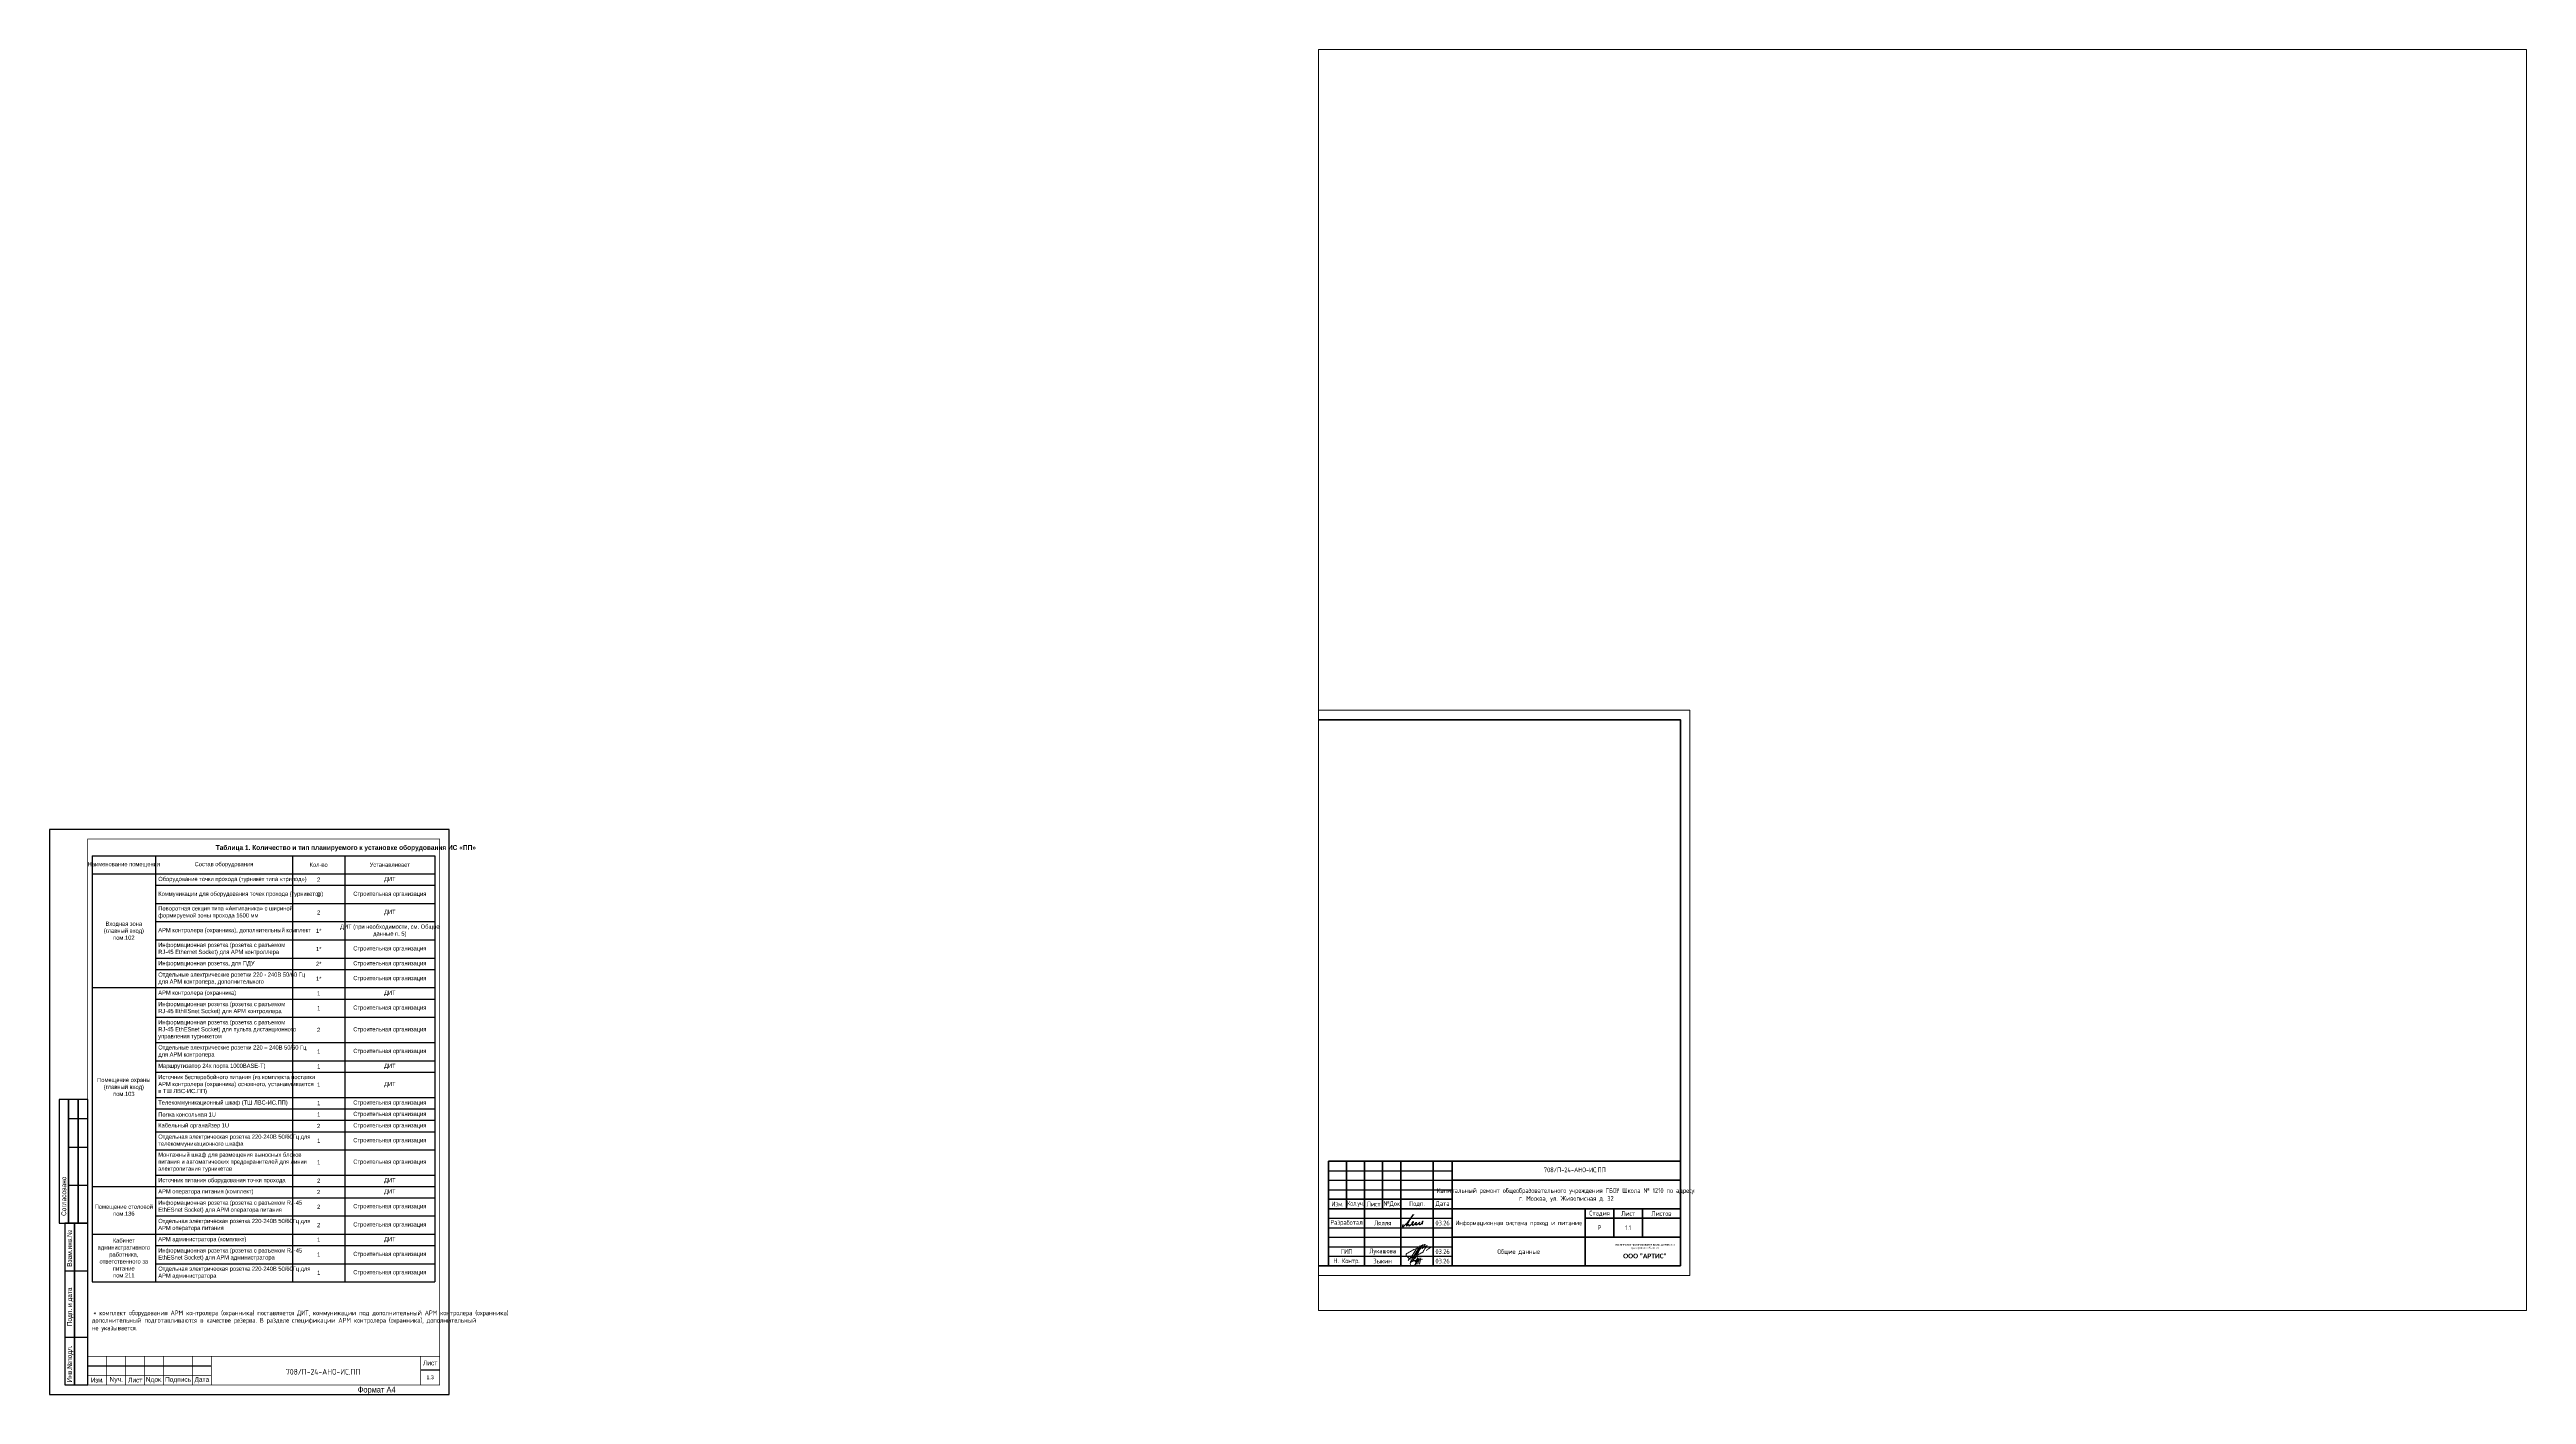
# Paper-space layout 'ОД3' of a CAD drawing. Header units: millimetres. Extents: x -5573 to 1243, y -6188 to 657.
# Drawn here: x -5573 to -4271, y -6188 to -5481 of the extents above; entities outside this region: 32.
# The model-space entities are those that its viewports show. They can reach past a viewport. Long polylines and large blocks are cut down to what shows.
import ezdxf
from ezdxf.enums import TextEntityAlignment as Align

# ---------------------------------------------------------------- set-up
doc = ezdxf.new("R2010")
doc.units = ezdxf.units.MM
for name, color, linetype in [('__НАДПИСИ', 7, 'Continuous'), ('G-ANOTVPRT_T', 7, 'Continuous'), ('Оформление-Рамка', 7, 'Continuous'), ('СОТ', 7, 'Continuous'), ('стена', 20, 'Continuous')]:
    doc.layers.add(name, color=color, linetype=linetype)
for name, color, linetype, lineweight in [('__ФОРМАТ', 7, 'Continuous', 40), ('A-_ANOTTEXT_T', 7, 'Continuous', 9), ('Подписи', 7, 'Continuous', 13)]:
    doc.layers.add(name, color=color, linetype=linetype, lineweight=lineweight)
doc.layers.add('PDF _СОТ', color=7, linetype='Continuous', true_color=0xb82d00)
doc.layers.add('Границы листа', color=7, linetype='Continuous', lineweight=0, plot=False)
doc.layers.add('ОФ_подписи', color=5, linetype='Continuous', lineweight=13, true_color=0x0000ff)
doc.layers.add('Оформление-Надписи', color=7, linetype='Continuous', lineweight=0, true_color=0x000000)
doc.styles.add('Arial Narrow МОЙ', font='ARIALN.TTF', dxfattribs={"height": 2.5})
doc.styles.add('GOST 2.304 type A', font='', dxfattribs={"height": 250})
doc.styles.add('GOST 2.304 type A_2', font='', dxfattribs={"height": 2.5})
doc.styles.add('GOST 2.304 type A_3', font='', dxfattribs={"height": 3.5})
doc.styles.add('GOST Common_4', font='', dxfattribs={"height": 7})
doc.styles.add('ISO', font='isocpeur.ttf', dxfattribs={"height": 2.5})
doc.styles.add('ISOCPEUR', font='isocpeur.ttf', dxfattribs={"width": 0.9, "height": 350})
doc.styles.add('Mipgost_5', font='', dxfattribs={"height": 250})
doc.styles.add('RubezhCAD', font='', dxfattribs={"oblique": 10})
doc.styles.get("Standard").update_dxf_attribs({"font": ''})
doc.styles.add('ГОСТ 2.304', font='')
doc.styles.add('М1', font='', dxfattribs={"height": 2.5})
doc.styles.add('М2', font='', dxfattribs={"height": 4})
doc.styles.add('Основной', font='ARIALN.TTF')
doc.styles.get('GOST 2.304 type A').set_extended_font_data('GOST 2.304 type A')
doc.styles.get('GOST 2.304 type A_2').set_extended_font_data('GOST 2.304 type A')
doc.styles.get('GOST 2.304 type A_3').set_extended_font_data('GOST 2.304 type A')
doc.styles.get('GOST Common_4').set_extended_font_data('GOST type B')
doc.styles.get('Mipgost_5').set_extended_font_data('Mipgost')
doc.styles.get('RubezhCAD').set_extended_font_data('GOST type A')
doc.styles.get('Standard').set_extended_font_data('GOST type B')
doc.styles.get('ГОСТ 2.304').set_extended_font_data('GOST 2.304 type A')
doc.styles.get('М1').set_extended_font_data('Montserrat')
doc.styles.get('М2').set_extended_font_data('Montserrat')

# ---------------------------------------------------------------- blocks, each defined once
blk = doc.blocks.new('*U28')
for points in [[(0, 0), (210, 0), (210, 297), (0, 297)], [(5, 90), (10, 90), (10, 155), (5, 155)], [(10, 90), (15, 90), (15, 155), (10, 155)], [(15, 90), (20, 90), (20, 155), (15, 155)], [(8, 5), (13, 5), (13, 90), (8, 90)], [(13, 5), (20, 5), (20, 90), (13, 90)]]:
    blk.add_lwpolyline(points, close=True)
at = {"const_width": 0.35}
for points in [[(20, 5), (205, 5), (205, 292), (20, 292)], [(20, 20), (205, 20), (205, 5), (20, 5)]]:
    blk.add_lwpolyline(points, close=True, dxfattribs=at)
for points in [[(10, 145), (20, 145)], [(10, 130), (20, 130)], [(10, 110), (20, 110)], [(8, 65), (20, 65)], [(8, 30), (20, 30)], [(20, 15), (85, 15)], [(195, 13), (205, 13)]]:
    blk.add_lwpolyline(points)
for points in [[(30, 20), (30, 5)], [(40, 20), (40, 5)], [(50, 20), (50, 5)], [(60, 20), (60, 5)], [(75, 20), (75, 5)], [(85, 20), (85, 5)], [(195, 20), (195, 5)], [(20, 10), (85, 10)]]:
    blk.add_lwpolyline(points, dxfattribs=at)
at = {"style": 'Основной'}
for s, p in [('Согласовано', (8.7, 93.8)), ('Взам.инв.№', (11.7, 67.1)), ('Подп. и дата', (11.7, 35.8)), ('Инв.№подл.', (11.7, 6.3))]:
    blk.add_text(s, height=2.5, rotation=90, dxfattribs=at).set_placement(p)
at = {"char_height": 2.5, "attachment_point": 5, "style": 'М1'}
for s, insert, width in [('Лист', (200, 16.5), 10), ('{\\T0.9;Изм.}', (25, 7.5), 10), ('Nуч.', (35, 7.5), 10), ('Лист', (45, 7.5), 10), ('Nдок.', (55, 7.5), 10), ('Подпись', (67.5, 7.5), 15), ('Дата', (80, 7.5), 10)]:
    blk.add_mtext(s, dxfattribs=dict(at, insert=insert, width=width))
for tag, height, style, p in [('ГРАФА_1Ф6', 4, 'М2', (145, 12.5)), ('ГРАФА_7Ф6', 2, 'М1', (200, 9))]:
    blk.add_attdef(tag, text='', height=height, dxfattribs=dict(style=style)).set_placement(p, align=Align.MIDDLE_CENTER)
at = {"style": 'Основной'}
for tag, p in [('ФОРМАТ', (162, 2.5)), ('СВОЙСТВА_2', (179.3, 2.5))]:
    blk.add_attdef(tag, text='', height=3, dxfattribs=at).set_placement(p, align=Align.MIDDLE_LEFT)
blk = doc.blocks.new('*T32')
at = {"layer": 'Оформление-Рамка', "color": 0, "linetype": 'ByBlock', "lineweight": -2, "transparency": 16777216}
for p, q in [((0, 0), (33.2, 0)), ((0, 0), (0, -224)), ((33.2, 0), (105.2, 0)), ((33.2, 0), (33.2, -224)), ((105.2, 0), (180.1, 0)), ((105.2, 0), (105.2, -25.1)), ((132.7, 0), (132.7, -224)), ((180.1, 0), (180.1, -224)), ((0, -9.5), (180.1, -9.5)), ((33.2, -15.5), (132.7, -15.5)), ((33.2, -25.1), (132.7, -25.1)), ((105.2, -25.1), (105.2, -34.6)), ((132.7, -15.5), (180.1, -15.5)), ((132.7, -25.1), (180.1, -25.1)), ((33.2, -34.6), (132.7, -34.6)), ((105.2, -34.6), (105.2, -98.2)), ((132.7, -34.6), (180.1, -34.6)), ((33.2, -44.2), (132.7, -44.2)), ((132.7, -44.2), (180.1, -44.2)), ((33.2, -53.8), (132.7, -53.8)), ((33.2, -59.8), (132.7, -59.8)), ((132.7, -53.8), (180.1, -53.8)), ((132.7, -59.8), (180.1, -59.8)), ((0, -69.3), (132.7, -69.3)), ((33.2, -75.3), (132.7, -75.3)), ((132.7, -69.3), (180.1, -69.3)), ((132.7, -75.3), (180.1, -75.3)), ((33.2, -84.9), (132.7, -84.9)), ((132.7, -84.9), (180.1, -84.9)), ((33.2, -98.2), (132.7, -98.2)), ((105.2, -98.2), (105.2, -145)), ((132.7, -98.2), (180.1, -98.2)), ((33.2, -107.7), (132.7, -107.7)), ((33.2, -113.7), (132.7, -113.7)), ((132.7, -107.7), (180.1, -107.7)), ((132.7, -113.7), (180.1, -113.7)), ((33.2, -127), (132.7, -127)), ((132.7, -127), (180.1, -127)), ((33.2, -133), (132.7, -133)), ((33.2, -139), (132.7, -139)), ((132.7, -133), (180.1, -133)), ((132.7, -139), (180.1, -139)), ((33.2, -145), (132.7, -145)), ((33.2, -154.5), (132.7, -154.5)), ((105.2, -145), (105.2, -224)), ((132.7, -145), (180.1, -145)), ((132.7, -154.5), (180.1, -154.5)), ((33.2, -167.8), (132.7, -167.8)), ((132.7, -167.8), (180.1, -167.8)), ((0, -173.8), (132.7, -173.8)), ((33.2, -179.7), (132.7, -179.7)), ((132.7, -173.8), (180.1, -173.8)), ((132.7, -179.7), (180.1, -179.7)), ((33.2, -189.3), (132.7, -189.3)), ((132.7, -189.3), (180.1, -189.3)), ((0, -198.9), (132.7, -198.9)), ((33.2, -204.8), (132.7, -204.8)), ((132.7, -198.9), (180.1, -198.9)), ((132.7, -204.8), (180.1, -204.8)), ((33.2, -214.4), (132.7, -214.4)), ((132.7, -214.4), (180.1, -214.4)), ((0, -224), (132.7, -224)), ((132.7, -224), (180.1, -224))]:
    blk.add_line(p, q, dxfattribs=at)
at = {"layer": 'Оформление-Рамка', "color": 0, "transparency": 16777216, "char_height": 2.2}
for s, insert, width, attachment_point, style in [('Наименование помещения', (16.6, -4.7), 30.179, 5, 'Arial Narrow МОЙ'), ('Оборудование точки прохода (турникет типа «трипод»)', (34.7, -12.5), 69.004, 4, 'Arial Narrow МОЙ'), ('Состав оборудования', (69.2, -4.7), 69.004, 5, 'Arial Narrow МОЙ'), ('Кол-во', (119, -4.7), 24.567, 5, 'Arial Narrow МОЙ'), ('2', (119, -12.5), 24.567, 5, 'Arial Narrow МОЙ'), ('Устанавливает', (156.4, -4.7), 44.392, 5, 'Arial Narrow МОЙ'), ('ДИТ', (156.4, -12.5), 44.392, 5, 'Arial Narrow МОЙ'), ('Коммуникации для оборудования точек прохода (турникетов)', (34.7, -20.3), 69.004, 4, 'Arial Narrow МОЙ'), ('2', (119, -20.3), 24.567, 5, 'Arial Narrow МОЙ'), ('Строительная организация ', (156.4, -20.3), 44.392, 5, 'Arial Narrow МОЙ'), ('{\\fArial Narrow|b0|i0|c204|p34;\\C256;Входная зона \\P(главный вход)\\Pпом.102}', (16.6, -39.4), 30.179, 5, 'ISO'), ('АРМ контролера (охранника), дополнительный комплект', (34.7, -39.4), 69.004, 4, 'Arial Narrow МОЙ'), ('Поворотная секция типа «Антипаника» с шириной формируемой зоны прохода 1500 мм', (34.7, -29.8), 69.004, 4, 'Arial Narrow МОЙ'), ('1*', (119, -39.4), 24.567, 5, 'Arial Narrow МОЙ'), ('2', (119, -29.8), 24.567, 5, 'Arial Narrow МОЙ'), ('ДИТ (при необходимости, см. Общие данные п. 5)', (156.4, -39.4), 44.392, 5, 'Arial Narrow МОЙ'), ('ДИТ', (156.4, -29.8), 44.392, 5, 'Arial Narrow МОЙ'), ('Информационная розетка (розетка с разъемом \\PRJ-45 Ethernet Socket) для АРМ контроллера', (34.7, -49), 69.004, 4, 'Arial Narrow МОЙ'), ('1*', (119, -49), 24.567, 5, 'Arial Narrow МОЙ'), ('Строительная организация ', (156.4, -49), 44.392, 5, 'Arial Narrow МОЙ'), ('Отдельные электрические розетки 220 - 240В 50/60 Гц для АРМ контролера, дополнительного', (34.7, -64.6), 69.004, 4, 'Arial Narrow МОЙ'), ('Информационная розетка, для ПДУ ', (34.7, -56.8), 69.004, 4, 'Arial Narrow МОЙ'), ('2*', (119, -56.8), 24.567, 5, 'Arial Narrow МОЙ'), ('1*', (119, -64.6), 24.567, 5, 'Arial Narrow МОЙ'), ('Строительная организация ', (156.4, -56.8), 44.392, 5, 'Arial Narrow МОЙ'), ('Строительная организация ', (156.4, -64.6), 44.392, 5, 'Arial Narrow МОЙ'), ('АРМ контролера (охранника)', (34.7, -72.3), 69.004, 4, 'Arial Narrow МОЙ'), ('Информационная розетка (розетка с разъемом \\PRJ-45 EthESnet Socket) для АРМ контроллера', (34.7, -80.1), 69.004, 4, 'Arial Narrow МОЙ'), ('1', (119, -72.3), 24.567, 5, 'Arial Narrow МОЙ'), ('ДИТ', (156.4, -72.3), 44.392, 5, 'Arial Narrow МОЙ'), ('Информационная розетка (розетка с разъемом \\PRJ-45 EthESnet Socket) для пульта дистанционного управления турникетом', (34.7, -91.5), 69.004, 4, 'Arial Narrow МОЙ'), ('2', (119, -91.5), 24.567, 5, 'Arial Narrow МОЙ'), ('1', (119, -80.1), 24.567, 5, 'Arial Narrow МОЙ'), ('Строительная организация ', (156.4, -80.1), 44.392, 5, 'Arial Narrow МОЙ'), ('Строительная организация ', (156.4, -91.5), 44.392, 5, 'Arial Narrow МОЙ'), ('Отдельные электрические розетки 220 – 240В 50/60 Гц для АРМ контролера', (34.7, -102.9), 69.004, 4, 'Arial Narrow МОЙ'), ('1', (119, -102.9), 24.567, 5, 'Arial Narrow МОЙ'), ('Строительная организация ', (156.4, -102.9), 44.392, 5, 'Arial Narrow МОЙ'), ('{\\fArial Narrow|b0|i0|c204|p34;\\C256;Помещение охраны\\P(главный вход)\\Pпом.103}', (16.6, -121.5), 30.179, 5, 'ISO'), ('Источник бесперебойного питания (из комплекта поставки АРМ контролера (охранника) основного, устанавливается в ТШ ЛВС-ИС.ПП)  ', (34.7, -120.3), 69.004, 4, 'Arial Narrow МОЙ'), ('Маршрутизатор 24x порта 1000BASE-T)', (34.7, -110.7), 69.004, 4, 'Arial Narrow МОЙ'), ('1', (119, -110.7), 24.567, 5, 'Arial Narrow МОЙ'), ('ДИТ', (156.4, -110.7), 44.392, 5, 'Arial Narrow МОЙ'), ('Телекоммуникационный шкаф (ТШ ЛВС-ИС.ПП)', (34.7, -130), 69.004, 4, 'Arial Narrow МОЙ'), ('1', (119, -120.3), 24.567, 5, 'Arial Narrow МОЙ'), ('1', (119, -130), 24.567, 5, 'Arial Narrow МОЙ'), ('Строительная организация ', (156.4, -130), 44.392, 5, 'Arial Narrow МОЙ'), ('ДИТ', (156.4, -120.3), 44.392, 5, 'Arial Narrow МОЙ'), ('Полка консольная 1U', (34.7, -136), 69.004, 4, 'Arial Narrow МОЙ'), ('Кабельный органайзер 1U', (34.7, -142), 69.004, 4, 'Arial Narrow МОЙ'), ('2', (119, -142), 24.567, 5, 'Arial Narrow МОЙ'), ('1', (119, -136), 24.567, 5, 'Arial Narrow МОЙ'), ('Строительная организация ', (156.4, -136), 44.392, 5, 'Arial Narrow МОЙ'), ('Строительная организация ', (156.4, -142), 44.392, 5, 'Arial Narrow МОЙ'), ('Отдельная электрическая розетка 220-240В 50/60Гц для телекоммуникационного шкафа', (34.7, -149.8), 69.004, 4, 'Arial Narrow МОЙ'), ('Монтажный шкаф для размещения выносных блоков питания и автоматических предохранителей для линии электропитания турникетов', (34.7, -161.1), 69.004, 4, 'Arial Narrow МОЙ'), ('1', (119, -149.8), 24.567, 5, 'Arial Narrow МОЙ'), ('Строительная организация ', (156.4, -149.8), 44.392, 5, 'Arial Narrow МОЙ'), ('Источник питания оборудования точки прохода', (34.7, -170.8), 69.004, 4, 'Arial Narrow МОЙ'), ('1', (119, -161.1), 24.567, 5, 'Arial Narrow МОЙ'), ('Строительная организация ', (156.4, -161.1), 44.392, 5, 'Arial Narrow МОЙ'), ('АРМ оператора питания (комплект)', (34.7, -176.7), 69.004, 4, 'Arial Narrow МОЙ'), ('Информационная розетка (розетка с разъемом RJ-45 EthESnet Socket) для АРМ оператора питания', (34.7, -184.5), 69.004, 4, 'Arial Narrow МОЙ'), ('2', (119, -170.8), 24.567, 5, 'Arial Narrow МОЙ'), ('2', (119, -176.7), 24.567, 5, 'Arial Narrow МОЙ'), ('ДИТ', (156.4, -170.8), 44.392, 5, 'Arial Narrow МОЙ'), ('ДИТ', (156.4, -176.7), 44.392, 5, 'Arial Narrow МОЙ'), ('{\\fArial Narrow|b0|i0|c204|p34;\\C256;Помещение столовой\\Pпом.136}', (16.6, -186.3), 30.179, 5, 'ISO'), ('Отдельная электрическая розетка 220-240В 50/60Гц для АРМ оператора питания', (34.7, -194.1), 69.004, 4, 'Arial Narrow МОЙ'), ('2', (119, -184.5), 24.567, 5, 'Arial Narrow МОЙ'), ('2', (119, -194.1), 24.567, 5, 'Arial Narrow МОЙ'), ('Строительная организация ', (156.4, -184.5), 44.392, 5, 'Arial Narrow МОЙ'), ('Строительная организация ', (156.4, -194.1), 44.392, 5, 'Arial Narrow МОЙ'), ('{\\fArial Narrow|b0|i0|c204|p34;\\C256;Кабинет административного работника, ответственного за питание\\Pпом.211}', (16.6, -211.4), 30.179, 5, 'ISO'), ('АРМ администратора (комплект)', (34.7, -201.8), 69.004, 4, 'Arial Narrow МОЙ'), ('Информационная розетка (розетка с разъемом RJ-45 EthESnet Socket) для АРМ администратора', (34.7, -209.6), 69.004, 4, 'Arial Narrow МОЙ'), ('1', (119, -201.8), 24.567, 5, 'Arial Narrow МОЙ'), ('Строительная организация ', (156.4, -209.6), 44.392, 5, 'Arial Narrow МОЙ'), ('ДИТ', (156.4, -201.8), 44.392, 5, 'Arial Narrow МОЙ'), ('Отдельная электрическая розетка 220-240В 50/60Гц для АРМ администратора', (34.7, -219.2), 69.004, 4, 'Arial Narrow МОЙ'), ('1', (119, -209.6), 24.567, 5, 'Arial Narrow МОЙ'), ('1', (119, -219.2), 24.567, 5, 'Arial Narrow МОЙ'), ('Строительная организация ', (156.4, -219.2), 44.392, 5, 'Arial Narrow МОЙ')]:
    blk.add_mtext(s, dxfattribs=dict(at, insert=insert, width=width, attachment_point=attachment_point, style=style))
blk = doc.blocks.new('*U12')
for p, q in [((5, 155), (5, 90)), ((15, 155), (15, 90))]:
    blk.add_line(p, q)
at = {"lineweight": -2}
for p, q in [((10, 155), (10, 90)), ((10, 145), (20, 145)), ((10, 130), (20, 130)), ((10, 110), (20, 110)), ((13, 90), (13, 5)), ((8, 65), (20, 65)), ((8, 30), (20, 30))]:
    blk.add_line(p, q, dxfattribs=at)
blk.add_lwpolyline([(20, 5), (415, 5), (415, 292), (20, 292)], close=True, dxfattribs=at)
for points in [[(20, 155), (5, 155), (5, 90), (8, 90)], [(20, 5), (8, 5), (8, 90), (20, 90)]]:
    blk.add_lwpolyline(points, dxfattribs=at)
at = {"layer": 'Границы листа'}
blk.add_lwpolyline([(420, 0), (0, 0), (0, 297), (420, 297)], close=True, dxfattribs=at)
at = {"lineweight": 30, "style": 'Mipgost_5'}
blk.add_text('Согласовано', height=2.5, rotation=90, dxfattribs=at).set_placement((7.5, 91), align=Align.MIDDLE_LEFT)
for s, p in [('Взам. инв. №', (10.5, 77.5)), ('Подп. и дата', (10.5, 47.5)), ('Инв. № подл.', (10.5, 17.5))]:
    blk.add_text(s, height=2.5, rotation=90, dxfattribs=at).set_placement(p, align=Align.MIDDLE)
at = {"lineweight": 13, "oblique": 10, "flags": 8}
blk.add_attdef('ФОРМАТ', (380.9, 1.1), '', height=3, dxfattribs=at)
blk = doc.blocks.new('П_Зыкин')
at = {"layer": 'ОФ_подписи', "color": 5, "ltscale": 100, "transparency": 33554687}
for p, q in [((142, 249), (62, -174)), ((102, 37), (218, 37)), ((258, 249), (178, -174))]:
    blk.add_line(p, q, dxfattribs=at)
blk.add_lwpolyline([(-462, 273), (-74, 273), (-446, -30)], dxfattribs=at)
for centre, radius, start, end in [((-271, -94), 186, 314.23929, 159.93483), ((345, -1372), 1523, 88.87583, 117.8788), ((1109, -252), 1204, 158.75935, 174.23097), ((-1024, 224), 1068, 337.81444, 2.88593), ((-849, 72), 852, 342.83077, 7.48151), ((-9, 182), 4.48, 8.96906, 155.65511), ((-643, 22), 732, 344.4555, 20.46196), ((-318, -169), 151, 108.7568, 173.42509), ((-287, -115), 185, 191.53585, 322.35119)]:
    blk.add_arc(centre, radius, start, end, dxfattribs=at)
blk = doc.blocks.new('П_Лукашова')
at = {"layer": 'ОФ_подписи', "color": 5}
for p, q in [((221, 339), (-221, -339)), ((286, 371), (-156, -307)), ((283, 370), (218, 338))]:
    blk.add_line(p, q, dxfattribs=at)
for points in [[(-221, -339), (-276, -344), (-368, -289), (-446, -221), (-505, -166), (-522, -116), (-412, -16), (-295, 56), (-173, 120), (-49, 179), (33, 216), (87, 237), (52, 221), (11, 167), (-59, 51), (-126, -52), (-177, -132), (-256, -231), (-409, -409)], [(360, 20), (294, -18), (203, -65), (91, -124), (-73, -248)], [(366, 415), (236, 213), (85, -37), (-50, -300)], [(221, 301), (344, 360), (434, 401), (475, 416), (464, 395), (420, 336), (342, 232), (310, 203), (337, 221), (420, 283), (490, 322), (558, 352), (576, 358), (491, 240), (403, 113), (374, 49), (360, 20)], [(530, 102), (646, 199), (748, 254)]]:
    blk.add_spline(points, degree=3, dxfattribs=at)
blk = doc.blocks.new('штамп')
at = {"layer": '__ФОРМАТ', "linetype": 'Continuous', "lineweight": 50}
for p, q in [((531929, 45357), (531929, 50857)), ((531929, 50857), (550429, 50857)), ((532879, 48357), (532879, 50857)), ((533829, 45357), (533829, 50857)), ((534779, 48357), (534779, 50857)), ((535729, 45357), (535729, 50857)), ((537429, 45357), (537429, 50857)), ((538429, 45357), (538429, 50857)), ((550429, 45357), (550429, 50857)), ((538429, 49857), (550429, 49857)), ((531929, 48857), (538429, 48857)), ((531929, 48357), (550429, 48357)), ((545429, 45357), (545429, 48357)), ((546929, 46857), (546929, 48357)), ((548429, 46857), (548429, 48357)), ((545429, 47857), (550429, 47857)), ((538429, 46857), (550429, 46857)), ((531929, 45357), (550429, 45357))]:
    blk.add_line(p, q, dxfattribs=at)
at = {"layer": '__ФОРМАТ', "linetype": 'Continuous', "lineweight": -2}
for p, q in [((531929, 50357), (538429, 50357)), ((531929, 49857), (538429, 49857)), ((531929, 49357), (538429, 49357)), ((531929, 48857), (538429, 48857)), ((531929, 47857), (538429, 47857)), ((531929, 47357), (538429, 47357)), ((531929, 46857), (538429, 46857)), ((531929, 46357), (538429, 46357)), ((531929, 45857), (538429, 45857)), ((538429, 46857), (550429, 46857))]:
    blk.add_line(p, q, dxfattribs=at)
at = {"layer": 'Подписи', "color": 5, "lineweight": 25}
blk.add_lwpolyline([(535847, 47525), (535833, 47500), (535823, 47461), (535824, 47440), (535829, 47423), (535840, 47414), (535857, 47413), (535876, 47421), (535897, 47435), (535917, 47454), (536005, 47539), (536088, 47624), (536142, 47690), (536203, 47776), (536266, 47874), (536323, 47953), (536362, 48009), (536395, 48059), (536405, 48060), (536397, 48045), (536295, 47925), (536205, 47790), (536095, 47603), (536059, 47544), (536038, 47506), (536029, 47485), (536027, 47473), (536027, 47462), (536031, 47457), (536037, 47454), (536045, 47456), (536057, 47466), (536072, 47479), (536107, 47506), (536133, 47525), (536147, 47532), (536152, 47532), (536153, 47529), (536150, 47520), (536147, 47504), (536146, 47491), (536148, 47479), (536150, 47471), (536157, 47465), (536166, 47462), (536178, 47464), (536189, 47469), (536215, 47480), (536240, 47498), (536281, 47529), (536306, 47550), (536324, 47567), (536342, 47582), (536372, 47609), (536388, 47629), (536397, 47646), (536399, 47657), (536398, 47666), (536393, 47671), (536383, 47671), (536372, 47667), (536356, 47653), (536336, 47632), (536323, 47612), (536313, 47599), (536309, 47587), (536310, 47579), (536315, 47575), (536326, 47579), (536335, 47585), (536344, 47592), (536348, 47595), (536352, 47596), (536354, 47595), (536355, 47592), (536349, 47583), (536342, 47575), (536334, 47561), (536326, 47547), (536322, 47538), (536320, 47531), (536321, 47523), (536325, 47519), (536328, 47519), (536333, 47524), (536338, 47527), (536344, 47526), (536346, 47520), (536351, 47508), (536355, 47498), (536359, 47493), (536366, 47491), (536375, 47491), (536385, 47497), (536412, 47513), (536436, 47532), (536466, 47559), (536491, 47583), (536517, 47607), (536529, 47621), (536545, 47642), (536547, 47643), (536546, 47644), (536543, 47644), (536541, 47642), (536538, 47637), (536499, 47577), (536491, 47558), (536482, 47544), (536480, 47535), (536479, 47529), (536481, 47524), (536483, 47522), (536489, 47523), (536494, 47526), (536502, 47532), (536512, 47539), (536522, 47544), (536530, 47548), (536541, 47549), (536547, 47546), (536550, 47541), (536551, 47531), (536552, 47525), (536553, 47521), (536558, 47517), (536562, 47515), (536568, 47515), (536575, 47517), (536583, 47523), (536596, 47533), (536617, 47547), (536636, 47561), (536659, 47583), (536688, 47609), (536702, 47620), (536713, 47630), (536721, 47636), (536727, 47641), (536727, 47643), (536726, 47644), (536723, 47643), (536720, 47638), (536715, 47629), (536693, 47594), (536681, 47575), (536676, 47566), (536674, 47557), (536677, 47551), (536679, 47547), (536684, 47546), (536689, 47549), (536695, 47552), (536700, 47554), (536709, 47554), (536716, 47551), (536717, 47545), (536719, 47535), (536721, 47527), (536725, 47524), (536731, 47520), (536741, 47523), (536747, 47528), (536757, 47534), (536779, 47550), (536809, 47572), (536842, 47600), (536865, 47623), (536880, 47642), (536895, 47664), (536899, 47675), (536901, 47684), (536898, 47689), (536891, 47693), (536881, 47689), (536873, 47682), (536862, 47668), (536856, 47654), (536855, 47638), (536856, 47622), (536856, 47598), (536858, 47583), (536860, 47572), (536864, 47560), (536871, 47551)], dxfattribs=at)
at = {"layer": 'ОФ_подписи'}
for name, p, xscale, yscale, zscale in [('П_Лукашова', (536533, 46057), 1.010226427429054, 1.010226427429054, 1.010226427429054), ('П_Зыкин', (536581, 45585), 0.7621923841183493, 0.7621923841183493, 0.7621923841183493)]:
    blk.add_blockref(name, p, dxfattribs=dict(at, xscale=xscale, yscale=yscale, zscale=zscale))
at = {"color": 0, "transparency": 33554687, "attachment_point": 5, "style": 'ГОСТ 2.304'}
for s, insert, char_height, width in [('{\\fArial|b0|i0|c204|p34;комплексное проектирование промышленных и гражданских объектов}', (548566, 46374), 100, 3372.21), ('{\\fCorbel Light|b1|i0|c204|p34;ООО "АРТИС"}', (548566, 45874), 250, 4171.2)]:
    blk.add_mtext(s, dxfattribs=dict(at, insert=insert, char_height=char_height, width=width))
at = {"layer": '__НАДПИСИ', "lineweight": 9, "ltscale": 2, "style": 'ISOCPEUR', "flags": 1}
blk.add_attdef('NOTATION', (548864, 51134), '', height=250, dxfattribs=at)
at = {"layer": '__НАДПИСИ', "lineweight": 9, "ltscale": 2, "style": 'RubezhCAD', "oblique": 10}
blk.add_attdef('SHEET', text='', height=250, dxfattribs=at).set_placement((547679, 47357), align=Align.MIDDLE_CENTER)
at = {"layer": '__ФОРМАТ', "color": 7, "linetype": 'Continuous', "lineweight": 20, "char_height": 250, "attachment_point": 5, "line_spacing_factor": 1.2, "style": 'GOST 2.304 type A'}
for s, insert, width in [('\\pi-7.5,l7.5,t7.5;{\\C256;Изм.}', (532404, 48607), 950), ('\\pi-7.5,l7.5,t7.5;{\\C256;Лист}', (534304, 48607), 950), ('\\pi-7.5,l7.5,t7.5;{\\C256;№Док}', (535254, 48607), 950), ('\\pi-7.5,l7.5,t7.5;{\\C256;Подп.}', (536584, 48607), 1710.72), ('\\pi-7.5,l7.5,t7.5;{\\C256;Дата}', (537929, 48607), 1000), ('\\pi-7.5,l7.5,t7.5;{\\C256;Стадия}', (546179, 48107), 1500), ('\\pi-7.5,l7.5,t7.5;{\\C256;Лист}', (547679, 48107), 1500), ('\\pi-7.5,l7.5,t7.5;{\\C256;Листов}', (549429, 48107), 2000), ('\\pi-7.5,l7.5,t7.5;{\\C256;Разработал}', (532879, 47607), 1900), ('{\\C256;Лялля}', (534779, 47607), 1900), ('{\\C256;03.26}', (537929, 47607), 1000), ('\\pi-750,l750,t750;{\\C256;Р}', (546179, 47357), 1500), ('{\\C256;Н. Контр. }', (532879, 45592), 1900), ('\\pi-7.5,l7.5,t7.5;{\\C256;ГИП}', (532879, 46107), 1900), ('{\\C256;Лукашова}', (534779, 46107), 1900), ('\\pi-750,l750,t750;{\\C256;Зыкин}', (534779, 45607), 1900), ('{\\C256;03.26}', (537929, 46107), 1000), ('{\\C256;03.26}', (537929, 45607), 1000)]:
    blk.add_mtext(s, dxfattribs=dict(at, insert=insert, width=width))
at = {"layer": '__ФОРМАТ', "color": 7, "linetype": 'Continuous', "lineweight": 20, "attachment_point": 5, "style": 'GOST 2.304 type A'}
for s, insert, char_height, width in [('\\pi-7.5,l7.5,t7.5;{\\W0.9;\\C256;Кол.уч.}', (533354, 48607), 250, 950), ('Капитальный ремонт общеобразовательного учреждения ГБОУ Школа № 1210 по адресу:      \\Pг. Москва, ул. Живописная д. 32', (544429, 49073), 250, 12000), ('Информационная система проход и питание \\P ', (541929, 47381), 240, 7000)]:
    blk.add_mtext(s, dxfattribs=dict(at, insert=insert, char_height=char_height, width=width))
at = {"layer": 'стена', "color": 18, "true_color": 0x000000, "insert": (543249, 50527), "char_height": 250, "width": 3851.47, "attachment_point": 1, "style": 'GOST 2.304 type A'}
blk.add_mtext('708/П-24-АНО-ИС.ПП', dxfattribs=at)

msp = doc.modelspace()

# ---------------------------------------------------------------- block references
at = {"layer": '__ФОРМАТ', "lineweight": 60, "xscale": 99.9999999999996, "yscale": 99.9999999999996, "zscale": 99.9999999999996}
msp.add_blockref('*U12', (370939.913, 238715.833), dxfattribs=at)
at = {"layer": 'PDF _СОТ', "color": 0}
msp.add_blockref('штамп', (-137988.711, 193858.796), dxfattribs=at)

# ---------------------------------------------------------------- texts
at = {"layer": 'СОТ', "char_height": 250, "attachment_point": 5, "style": 'GOST 2.304 type A'}
for s, insert, width in [('1.1', (409689.913, 241215.833), 1500), ('Общие данные', (403939.913, 239931.684), 7000)]:
    msp.add_mtext(s, dxfattribs=dict(at, insert=insert, width=width))

psp = doc.layouts.new('ОД3')

# ---------------------------------------------------------------- block references
ref = psp.add_blockref('*U28', (-5572.7, -6187.7))
ref.add_attrib('ГРАФА_7Ф6', '1.3', dxfattribs={"height": 2, "style": 'М1'}).set_placement((-5372.7, -6178.7), align=Align.MIDDLE_CENTER)
ref.add_attrib('ФОРМАТ', 'Формат А4', dxfattribs={"height": 3, "style": 'Основной'}).set_placement((-5410.8, -6185.2), align=Align.MIDDLE_LEFT)
psp.add_blockref('*T32', (-5550.3, -5904.6))

# ---------------------------------------------------------------- texts
at = {"layer": 'A-_ANOTTEXT_T', "attachment_point": 1}
for s, insert, char_height, width, style in [('\\fGOST Common|b0|i0|c204|p34|; ', (599.9, 657.4), 7, 2.966, 'GOST Common_4'), ('\\fGOST Common|b0|i0|c204|p34|; ', (682.4, 657.4), 7, 2.966, 'GOST Common_4'), ('\\fGOST Common|b0|i0|c204|p34|; ', (738.4, 657.4), 7, 2.966, 'GOST Common_4'), ('\\fGOST Common|b0|i0|c204|p34|; ', (844.5, 657.4), 7, 2.966, 'GOST Common_4'), ('\\fGOST Common|b0|i0|c204|p34|; ', (640.9, 645.4), 7, 2.966, 'GOST Common_4'), ('\\fGOST Common|b0|i0|c204|p34|; ', (708.7, 645.4), 7, 2.966, 'GOST Common_4'), ('\\fGOST Common|b0|i0|c204|p34|; ', (810.1, 645.4), 7, 2.966, 'GOST Common_4'), ('\\fGOST Common|b0|i0|c204|p34|; ', (822.4, 645.4), 7, 2.966, 'GOST Common_4'), ('\\fGOST Common|b0|i0|c204|p34|; ', (652.6, 621.5), 7, 2.966, 'GOST Common_4'), ('\\fGOST Common|b0|i0|c204|p34|; ', (731.9, 621.5), 7, 2.966, 'GOST Common_4'), ('\\fGOST Common|b0|i0|c204|p34|; ', (790.6, 621.5), 7, 2.966, 'GOST Common_4'), ('\\fGOST 2.304 type A|b0|i0|c204|p34|; ', (1157.4, 68.6), 2.5, 1.283, 'GOST 2.304 type A_2'), ('\\fGOST 2.304 type A|b0|i0|c204|p34|; ', (1161.3, 68.6), 2.5, 1.283, 'GOST 2.304 type A_2'), ('\\fGOST 2.304 type A|b0|i0|c204|p34|; ', (1183.6, 68.6), 2.5, 1.283, 'GOST 2.304 type A_2'), ('\\fGOST 2.304 type A|b0|i0|c204|p34|; ', (1186.1, 68.6), 2.5, 1.283, 'GOST 2.304 type A_2'), ('\\fGOST 2.304 type A|b0|i0|c204|p34|; ', (1199.4, 68.6), 2.5, 1.283, 'GOST 2.304 type A_2'), ('\\fGOST 2.304 type A|b0|i0|c204|p34|; ', (1214.5, 68.6), 2.5, 1.283, 'GOST 2.304 type A_2'), ('\\fGOST 2.304 type A|b0|i0|c204|p34|; ', (1224.7, 68.6), 2.5, 1.283, 'GOST 2.304 type A_2'), ('\\fGOST 2.304 type A|b0|i0|c204|p34|; ', (1145.4, 64.8), 2.5, 1.283, 'GOST 2.304 type A_2'), ('\\fGOST 2.304 type A|b0|i0|c204|p34|; ', (1149.6, 64.8), 2.5, 1.283, 'GOST 2.304 type A_2'), ('\\fGOST 2.304 type A|b0|i0|c204|p34|; ', (1158.8, 64.8), 2.5, 1.283, 'GOST 2.304 type A_2'), ('\\fGOST 2.304 type A|b0|i0|c204|p34|; ', (1142.7, 17.4), 3.5, 1.684, 'GOST 2.304 type A_3'), ('\\fGOST 2.304 type A|b0|i0|c204|p34|; ', (1171, 17.4), 3.5, 1.684, 'GOST 2.304 type A_3'), ('\\fGOST 2.304 type A|b0|i0|c204|p34|; ', (1182.3, 17.4), 3.5, 1.684, 'GOST 2.304 type A_3'), ('\\fGOST 2.304 type A|b0|i0|c204|p34|; ', (1201.9, 17.4), 3.5, 1.684, 'GOST 2.304 type A_3'), ('\\fGOST 2.304 type A|b0|i0|c204|p34|; ', (1243.3, 17.4), 3.5, 1.684, 'GOST 2.304 type A_3'), ('\\fGOST 2.304 type A|b0|i0|c204|p34|; ', (1143.4, 12.1), 3.5, 1.684, 'GOST 2.304 type A_3'), ('\\fGOST 2.304 type A|b0|i0|c204|p34|; ', (1160.8, 6.7), 3.5, 1.684, 'GOST 2.304 type A_3'), ('\\fGOST 2.304 type A|b0|i0|c204|p34|; ', (1167.3, 12.1), 3.5, 1.684, 'GOST 2.304 type A_3'), ('\\fGOST 2.304 type A|b0|i0|c204|p34|; ', (1211.6, 6.7), 3.5, 1.684, 'GOST 2.304 type A_3'), ('\\fGOST 2.304 type A|b0|i0|c204|p34|; ', (1225.4, 12.1), 3.5, 1.684, 'GOST 2.304 type A_3'), ('\\fGOST 2.304 type A|b0|i0|c204|p34|; ', (1232.7, 12.1), 3.5, 1.684, 'GOST 2.304 type A_3')]:
    psp.add_mtext(s, dxfattribs=dict(at, insert=insert, char_height=char_height, width=width, style=style))
at = {"layer": 'Оформление-Надписи', "insert": (-5485.4, -5899), "char_height": 2.5, "attachment_point": 1, "style": 'Arial Narrow МОЙ'}
psp.add_mtext_dynamic_manual_height_columns('{\\fArial Narrow|b1|i0|c204|p34;\\H1.00001x;Таблица 1. Количество и тип планируемого к установке оборудования ИС «ПП»}', width=116.912, gutter_width=12.5, heights=[7.89], dxfattribs=at)
at = {"layer": 'стена', "color": 18, "true_color": 0x000000, "style": 'GOST 2.304 type A'}
for s, height, p in [('* комплект оборудования АРМ контролера (охранника) поставляется ДИТ, коммуникации под дополнительный АРМ контролера (охранника)', 2.5, (-5549.8, -6146.1)), ('дополнительный подготавливаются в качестве резерва. В разделе спецификации АРМ контролера (охранника), дополнительный  ', 2.5, (-5550.5, -6150)), ('не указывается. ', 2.5, (-5550.5, -6154)), ('708/П-24-АНО-ИС.ПП', 3, (-5448.5, -6177.3))]:
    psp.add_text(s, height=height, dxfattribs=at).set_placement(p)

# ---------------------------------------------------------------- viewports
at = {"layer": 'G-ANOTVPRT_T'}
psp.add_viewport(center=(-4588.4, -5812.2), size=(634.9, 662.8), view_center_point=(425160.004, 270007.862), view_height=66280.3684, dxfattribs=at)

doc.saveas('drawing.dxf')
